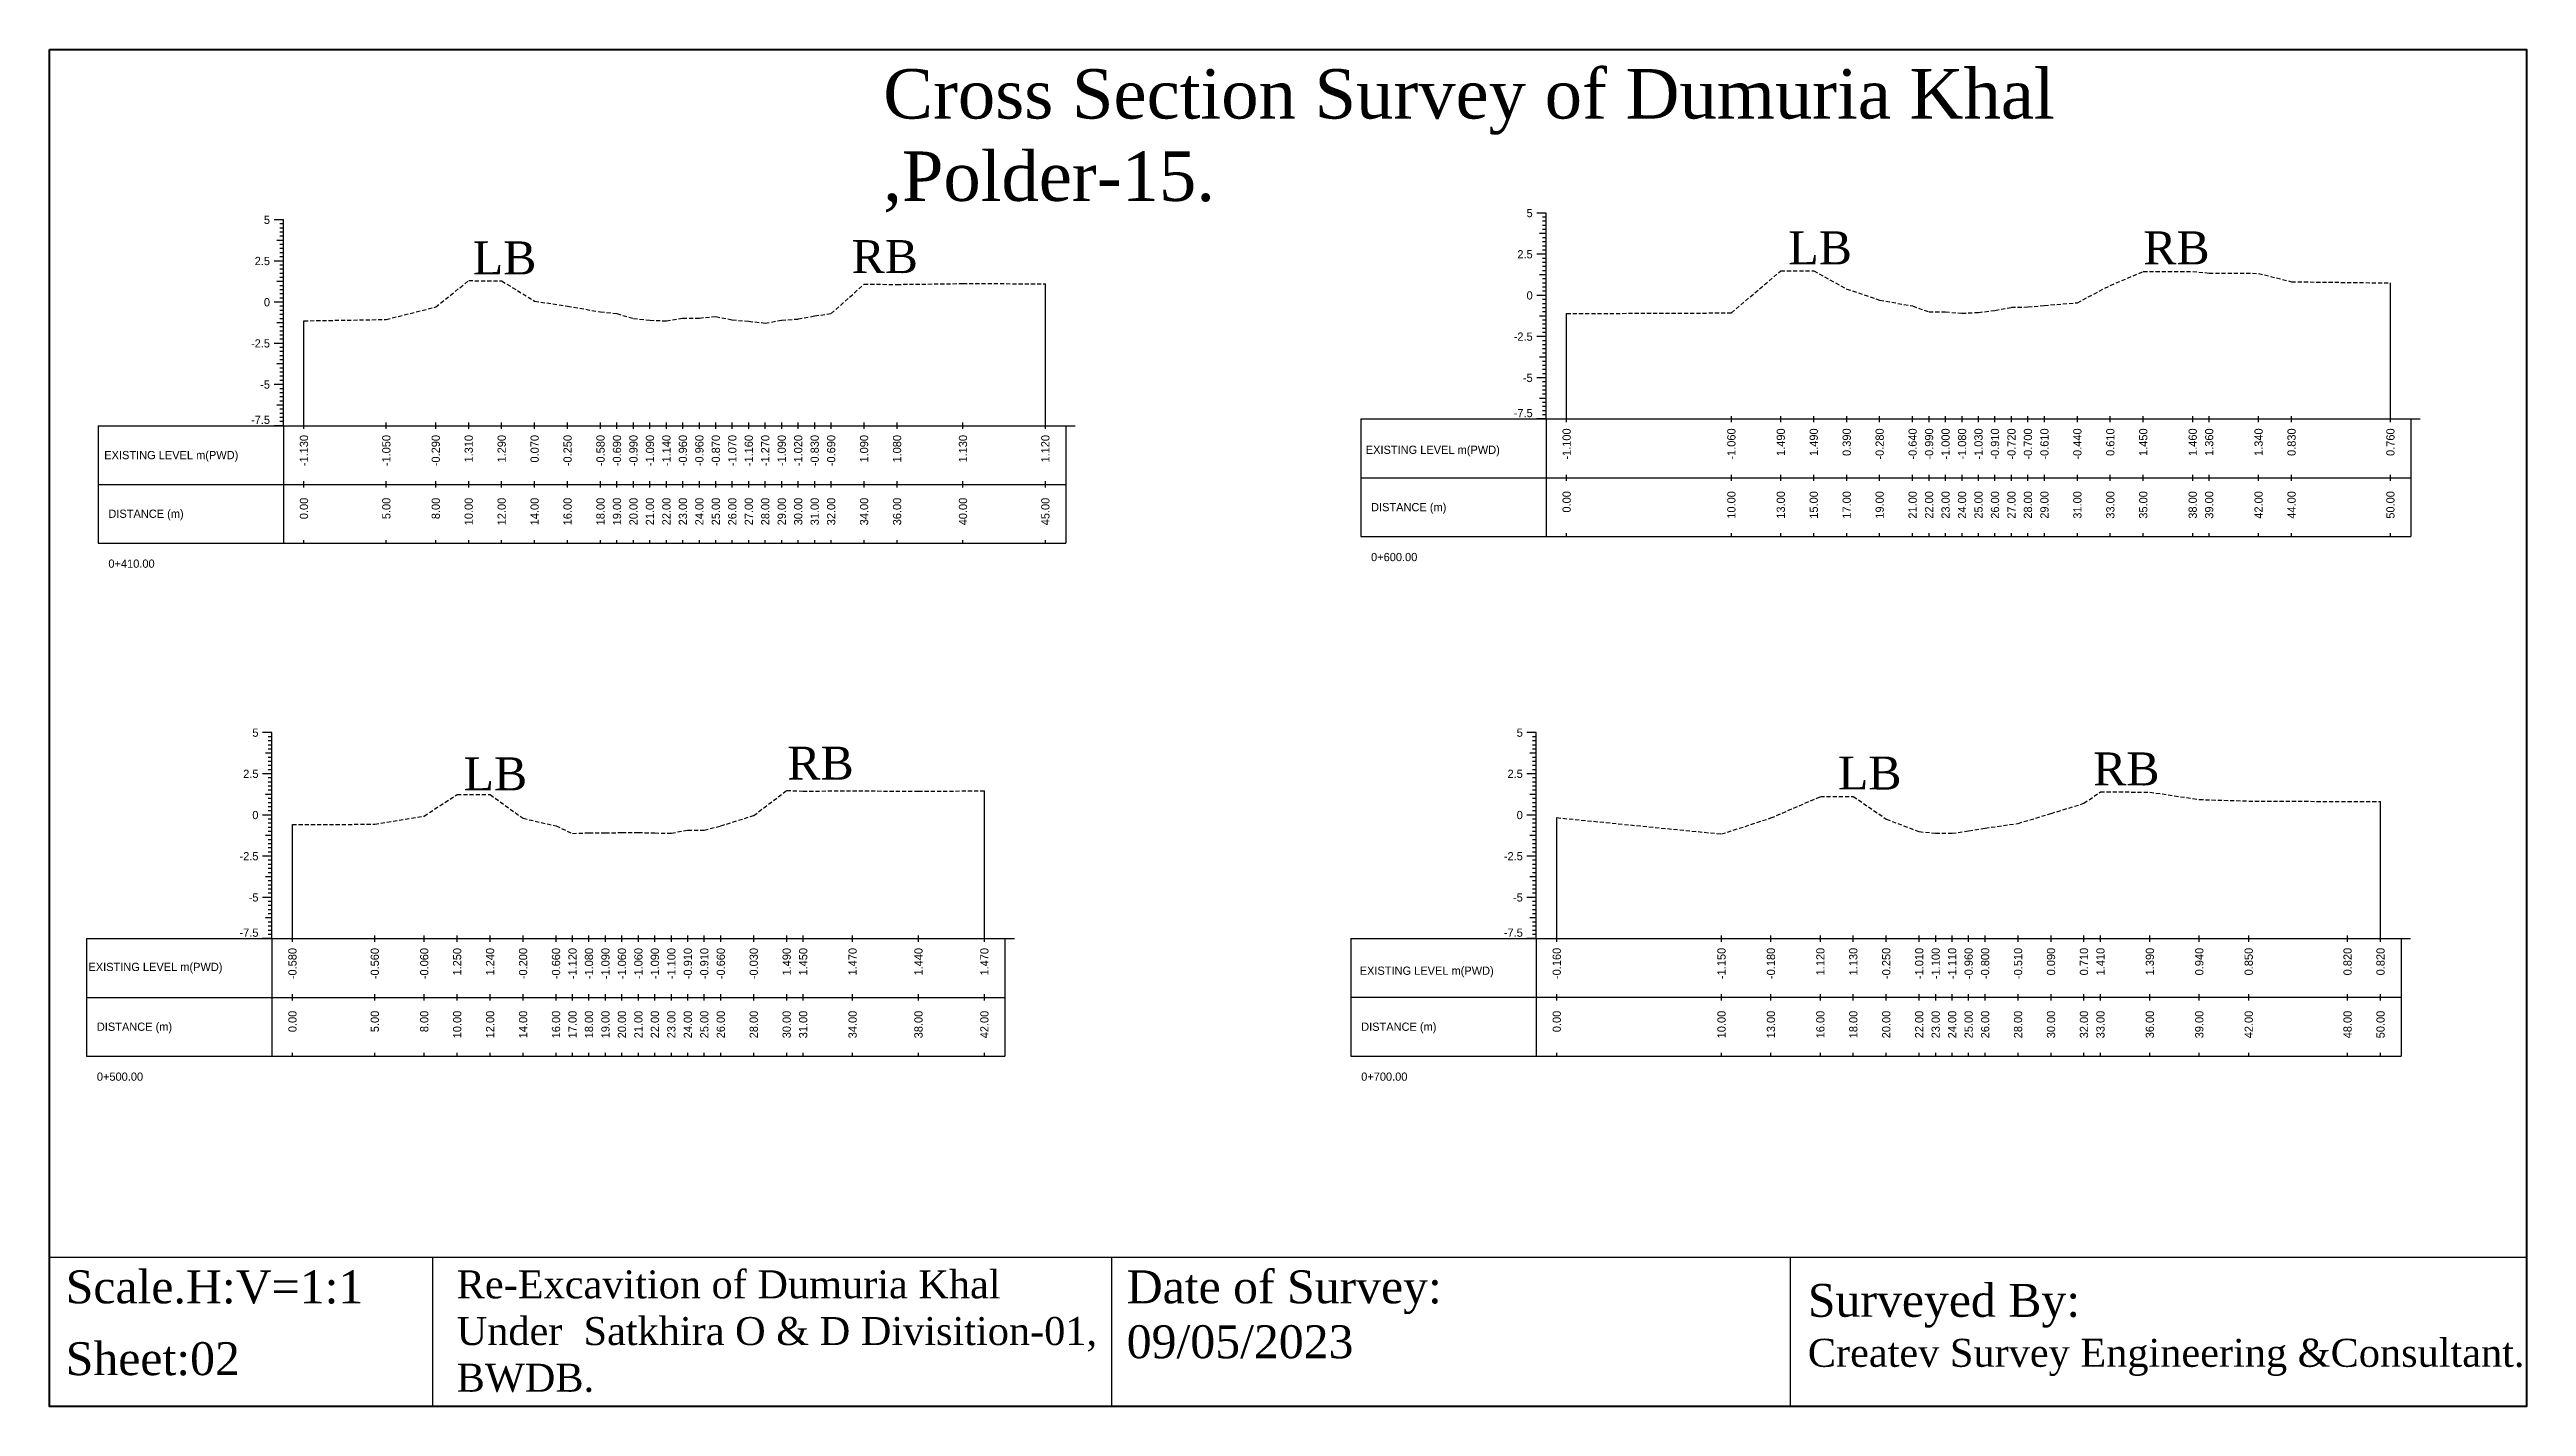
# Model space of a CAD drawing. Header units: inches. Extents: x 2917 to 4535, y -1482 to -1060.
# Drawn here: x 2917.3 to 3067.6, y -1238.4 to -1156.1 of the extents above; entities that cross this region are included whole.
import ezdxf
from ezdxf.enums import TextEntityAlignment as Align

# ---------------------------------------------------------------- set-up
doc = ezdxf.new("R2010")
doc.units = ezdxf.units.IN
doc.header["$MEASUREMENT"] = 0
doc.linetypes.add('HIDDEN', pattern=[0.375, 0.25, -0.125])
doc.layers.add('CS_Drawing', color=7, linetype='Continuous')
doc.layers.add('GL', color=3, linetype='HIDDEN')
doc.styles.add('romans', font='romans.shx')

msp = doc.modelspace()

# ---------------------------------------------------------------- texts
at = {"attachment_point": 1, "style": 'romans'}
for s, insert, char_height, width in [('{\\fTimes New Roman|b0|i0|c0|p18;Cross Section Survey of Dumuria Khal ,Polder-15.}', (2967.88, -1157.25), 3, 72.2837), ('{\\fTimes New Roman|b0|i0|c0|p18;LB}', (2942.97, -1167.71), 2, 27.1477), ('{\\fTimes New Roman|b0|i0|c0|p18;RB}', (2965.96, -1167.63), 2, 27.1477), ('{\\fTimes New Roman|b0|i0|c0|p18;LB}', (3022.82, -1167.1), 2, 27.1477), ('{\\fTimes New Roman|b0|i0|c0|p18;RB}', (3044.36, -1167.1), 2, 27.1477), ('{\\fTimes New Roman|b0|i0|c0|p18;LB}', (2942.41, -1199.03), 2, 27.1477), ('{\\fTimes New Roman|b0|i0|c0|p18;RB}', (2962.06, -1198.38), 2, 27.1477), ('{\\fTimes New Roman|b0|i0|c0|p18;LB}', (3025.83, -1198.98), 2, 27.1477), ('{\\fTimes New Roman|b0|i0|c0|p18;RB}', (3041.32, -1198.73), 2, 27.1477), ('{\\fTimes New Roman|b0|i0|c0|p18;Scale.H:V=1:1}', (2918.26, -1230.17), 2, 22.2708), ('{\\fTimes New Roman|b0|i0|c0|p18;Re-Excavition of Dumuria Khal\\PUnder  Satkhira O & D Divisition-01, BWDB.}', (2941.99, -1230.17), 1.7, 38.8405), ('{\\fTimes New Roman|b0|i0|c0|p18;Date of Survey: 09/05/2023}', (2982.66, -1230.17), 2, 22.2708), ('{\\fTimes New Roman|b0|i0|c0|p18;Surveyed By:                                     \\H0.85x;Createv Survey Engineering &Consultant.}', (3024, -1230.99), 2, 45.2193), ('{\\fTimes New Roman|b0|i0|c0|p18;Sheet:02}', (2918.26, -1234.53), 2, 38.8405)]:
    msp.add_mtext(s, dxfattribs=dict(at, insert=insert, char_height=char_height, width=width))
at = {"layer": 'CS_Drawing'}
for s, p in [('5', (2930.66, -1166.4)), ('5', (3007.3, -1165.99)), ('2.5', (2930.66, -1168.9)), ('2.5', (3007.3, -1168.49)), ('0', (2930.66, -1171.4)), ('0', (3007.3, -1170.99)), ('-2.5', (2930.66, -1173.9)), ('-2.5', (3007.3, -1173.49)), ('-5', (2930.66, -1176.4)), ('-5', (3007.3, -1175.99)), ('5', (2929.96, -1197.53)), ('5', (3006.7, -1197.53)), ('2.5', (2929.96, -1200.03)), ('2.5', (3006.7, -1200.03)), ('0', (2929.96, -1202.53)), ('0', (3006.7, -1202.53)), ('-2.5', (2929.96, -1205.03)), ('-2.5', (3006.7, -1205.03)), ('-5', (2929.96, -1207.53)), ('-5', (3006.7, -1207.53))]:
    msp.add_text(s, height=0.5, dxfattribs=at).set_placement(p, align=Align.MIDDLE_RIGHT)
for p in [(2930.66, -1178.79), (3007.3, -1178.38), (2929.96, -1209.92), (3006.7, -1209.92)]:
    msp.add_text('-7.5', height=0.5, dxfattribs=at).set_placement(p, align=Align.RIGHT)
for s, p in [('-1.130', (2932.72, -1179.46)), ('-1.050', (2937.72, -1179.46)), ('-0.290', (2940.72, -1179.46)), ('1.310', (2942.72, -1179.46)), ('1.290', (2944.72, -1179.46)), ('0.070', (2946.72, -1179.46)), ('-0.250', (2948.72, -1179.46)), ('-0.580', (2950.72, -1179.46)), ('-0.690', (2951.72, -1179.46)), ('-0.990', (2952.72, -1179.46)), ('-1.090', (2953.72, -1179.46)), ('-1.140', (2954.72, -1179.46)), ('-0.960', (2955.72, -1179.46)), ('-0.960', (2956.72, -1179.46)), ('-0.870', (2957.72, -1179.46)), ('-1.070', (2958.72, -1179.46)), ('-1.160', (2959.72, -1179.46)), ('-1.270', (2960.72, -1179.46)), ('-1.090', (2961.72, -1179.46)), ('-1.020', (2962.72, -1179.46)), ('-0.830', (2963.72, -1179.46)), ('-0.690', (2964.72, -1179.46)), ('1.090', (2966.72, -1179.46)), ('1.080', (2968.72, -1179.46)), ('1.130', (2972.72, -1179.46)), ('1.120', (2977.72, -1179.46)), ('-1.100', (3009.36, -1179.06)), ('-1.060', (3019.36, -1179.06)), ('1.490', (3022.36, -1179.06)), ('1.490', (3024.36, -1179.06)), ('0.390', (3026.36, -1179.06)), ('-0.280', (3028.36, -1179.06)), ('-0.640', (3030.36, -1179.06)), ('-0.990', (3031.36, -1179.06)), ('-1.000', (3032.36, -1179.06)), ('-1.080', (3033.36, -1179.06)), ('-1.030', (3034.36, -1179.06)), ('-0.910', (3035.36, -1179.06)), ('-0.720', (3036.36, -1179.06)), ('-0.700', (3037.36, -1179.06)), ('-0.610', (3038.36, -1179.06)), ('-0.440', (3040.36, -1179.06)), ('0.610', (3042.36, -1179.06)), ('1.450', (3044.36, -1179.06)), ('1.460', (3047.36, -1179.06)), ('1.360', (3048.36, -1179.06)), ('1.340', (3051.36, -1179.06)), ('0.830', (3053.36, -1179.06)), ('0.760', (3059.36, -1179.06)), ('0.00', (3009.36, -1182.87)), ('10.00', (3019.36, -1182.87)), ('13.00', (3022.36, -1182.87)), ('15.00', (3024.36, -1182.87)), ('17.00', (3026.36, -1182.87)), ('19.00', (3028.36, -1182.87)), ('21.00', (3030.36, -1182.87)), ('22.00', (3031.36, -1182.87)), ('23.00', (3032.36, -1182.87)), ('24.00', (3033.36, -1182.87)), ('25.00', (3034.36, -1182.87)), ('26.00', (3035.36, -1182.87)), ('27.00', (3036.36, -1182.87)), ('28.00', (3037.36, -1182.87)), ('29.00', (3038.36, -1182.87)), ('31.00', (3040.36, -1182.87)), ('33.00', (3042.36, -1182.87)), ('35.00', (3044.36, -1182.87)), ('38.00', (3047.36, -1182.87)), ('39.00', (3048.36, -1182.87)), ('42.00', (3051.36, -1182.87)), ('44.00', (3053.36, -1182.87)), ('50.00', (3059.36, -1182.87)), ('0.00', (2932.72, -1183.27)), ('5.00', (2937.72, -1183.27)), ('8.00', (2940.72, -1183.27)), ('10.00', (2942.72, -1183.27)), ('12.00', (2944.72, -1183.27)), ('14.00', (2946.72, -1183.27)), ('16.00', (2948.72, -1183.27)), ('18.00', (2950.72, -1183.27)), ('19.00', (2951.72, -1183.27)), ('20.00', (2952.72, -1183.27)), ('21.00', (2953.72, -1183.27)), ('22.00', (2954.72, -1183.27)), ('23.00', (2955.72, -1183.27)), ('24.00', (2956.72, -1183.27)), ('25.00', (2957.72, -1183.27)), ('26.00', (2958.72, -1183.27)), ('27.00', (2959.72, -1183.27)), ('28.00', (2960.72, -1183.27)), ('29.00', (2961.72, -1183.27)), ('30.00', (2962.72, -1183.27)), ('31.00', (2963.72, -1183.27)), ('32.00', (2964.72, -1183.27)), ('34.00', (2966.72, -1183.27)), ('36.00', (2968.72, -1183.27)), ('40.00', (2972.72, -1183.27)), ('45.00', (2977.72, -1183.27)), ('-0.580', (2932.02, -1210.6)), ('-0.560', (2937.02, -1210.6)), ('-0.060', (2940.02, -1210.6)), ('1.250', (2942.02, -1210.6)), ('1.240', (2944.02, -1210.6)), ('-0.200', (2946.02, -1210.6)), ('-0.660', (2948.02, -1210.6)), ('-1.120', (2949.02, -1210.6)), ('-1.080', (2950.02, -1210.6)), ('-1.090', (2951.02, -1210.6)), ('-1.060', (2952.02, -1210.6)), ('-1.060', (2953.02, -1210.6)), ('-1.090', (2954.02, -1210.6)), ('-1.100', (2955.02, -1210.6)), ('-0.910', (2956.02, -1210.6)), ('-0.910', (2957.02, -1210.6)), ('-0.660', (2958.02, -1210.6)), ('-0.030', (2960.02, -1210.6)), ('1.490', (2962.02, -1210.6)), ('1.450', (2963.02, -1210.6)), ('1.470', (2966.02, -1210.6)), ('1.440', (2970.02, -1210.6)), ('1.470', (2974.02, -1210.6)), ('-0.160', (3008.76, -1210.59)), ('-1.150', (3018.76, -1210.59)), ('-0.180', (3021.76, -1210.59)), ('1.120', (3024.76, -1210.59)), ('1.130', (3026.76, -1210.59)), ('-0.250', (3028.76, -1210.59)), ('-1.010', (3030.76, -1210.59)), ('-1.100', (3031.76, -1210.59)), ('-1.110', (3032.76, -1210.59)), ('-0.960', (3033.76, -1210.59)), ('-0.800', (3034.76, -1210.59)), ('-0.510', (3036.76, -1210.59)), ('0.090', (3038.76, -1210.59)), ('0.710', (3040.76, -1210.59)), ('1.410', (3041.76, -1210.59)), ('1.390', (3044.76, -1210.59)), ('0.940', (3047.76, -1210.59)), ('0.850', (3050.76, -1210.59)), ('0.820', (3056.76, -1210.59)), ('0.820', (3058.76, -1210.59)), ('0.00', (2932.02, -1214.41)), ('5.00', (2937.02, -1214.41)), ('8.00', (2940.02, -1214.41)), ('10.00', (2942.02, -1214.41)), ('12.00', (2944.02, -1214.41)), ('14.00', (2946.02, -1214.41)), ('16.00', (2948.02, -1214.41)), ('17.00', (2949.02, -1214.41)), ('18.00', (2950.02, -1214.41)), ('19.00', (2951.02, -1214.41)), ('20.00', (2952.02, -1214.41)), ('21.00', (2953.02, -1214.41)), ('22.00', (2954.02, -1214.41)), ('23.00', (2955.02, -1214.41)), ('24.00', (2956.02, -1214.41)), ('25.00', (2957.02, -1214.41)), ('26.00', (2958.02, -1214.41)), ('28.00', (2960.02, -1214.41)), ('30.00', (2962.02, -1214.41)), ('31.00', (2963.02, -1214.41)), ('34.00', (2966.02, -1214.41)), ('38.00', (2970.02, -1214.41)), ('42.00', (2974.02, -1214.41)), ('0.00', (3008.76, -1214.41)), ('10.00', (3018.76, -1214.41)), ('13.00', (3021.76, -1214.41)), ('16.00', (3024.76, -1214.41)), ('18.00', (3026.76, -1214.41)), ('20.00', (3028.76, -1214.41)), ('22.00', (3030.76, -1214.41)), ('23.00', (3031.76, -1214.41)), ('24.00', (3032.76, -1214.41)), ('25.00', (3033.76, -1214.41)), ('26.00', (3034.76, -1214.41)), ('28.00', (3036.76, -1214.41)), ('30.00', (3038.76, -1214.41)), ('32.00', (3040.76, -1214.41)), ('33.00', (3041.76, -1214.41)), ('36.00', (3044.76, -1214.41)), ('39.00', (3047.76, -1214.41)), ('42.00', (3050.76, -1214.41)), ('48.00', (3056.76, -1214.41)), ('50.00', (3058.76, -1214.41))]:
    msp.add_text(s, height=0.5, rotation=90, dxfattribs=at).set_placement(p, align=Align.MIDDLE_RIGHT)
for s, p in [('EXISTING LEVEL m(PWD)', (2997.17, -1180.36)), ('EXISTING LEVEL m(PWD)', (2920.6, -1180.68)), ('DISTANCE (m)', (2920.85, -1184.24)), ('DISTANCE (m)', (2997.49, -1183.84)), ('0+410.00', (2920.85, -1187.27)), ('0+600.00', (2997.49, -1186.87)), ('EXISTING LEVEL m(PWD)', (2919.64, -1211.75)), ('EXISTING LEVEL m(PWD)', (2996.8, -1211.98)), ('DISTANCE (m)', (2920.15, -1215.38)), ('DISTANCE (m)', (2996.89, -1215.38)), ('0+500.00', (2920.15, -1218.41)), ('0+700.00', (2996.89, -1218.41))]:
    msp.add_text(s, height=0.5, dxfattribs=at).set_placement(p, align=Align.MIDDLE_LEFT)

# ---------------------------------------------------------------- linework, layer by layer
at = {"color": 4, "lineweight": 40}
msp.add_lwpolyline([(2917.28, -1156.06), (3067.62, -1156.06), (3067.62, -1238.43), (2917.28, -1238.43)], close=True, dxfattribs=at)
for points in [[(3067.62, -1156.06), (3067.62, -1238.43)], [(2917.28, -1229.36), (3067.62, -1229.36)], [(2917.28, -1229.36), (2917.28, -1238.43)], [(2940.53, -1229.36), (2940.53, -1238.43)], [(2981.73, -1229.36), (2981.73, -1238.43)], [(3022.93, -1229.36), (3022.93, -1238.43)]]:
    msp.add_lwpolyline(points)
at = {"layer": 'CS_Drawing'}
for p, q in [((2931.47, -1166.4), (2930.91, -1166.4)), ((2931.47, -1166.4), (2931.08, -1166.4)), ((2931.47, -1166.4), (2931.25, -1166.4)), ((2931.47, -1178.9), (2931.47, -1166.4)), ((3008.11, -1165.99), (3007.55, -1165.99)), ((3008.11, -1165.99), (3007.72, -1165.99)), ((3008.11, -1165.99), (3007.89, -1165.99)), ((3008.11, -1166.24), (3007.89, -1166.24)), ((3008.11, -1166.49), (3007.89, -1166.49)), ((3008.11, -1178.49), (3008.11, -1165.99)), ((2931.47, -1167.65), (2931.08, -1167.65)), ((2931.47, -1166.65), (2931.25, -1166.65)), ((2931.47, -1166.9), (2931.25, -1166.9)), ((2931.47, -1167.15), (2931.25, -1167.15)), ((2931.47, -1167.4), (2931.25, -1167.4)), ((2931.47, -1167.65), (2931.25, -1167.65)), ((2931.47, -1167.9), (2931.25, -1167.9)), ((3008.11, -1167.24), (3007.72, -1167.24)), ((3008.11, -1166.74), (3007.89, -1166.74)), ((3008.11, -1166.99), (3007.89, -1166.99)), ((3008.11, -1167.24), (3007.89, -1167.24)), ((3008.11, -1167.49), (3007.89, -1167.49)), ((3008.11, -1167.74), (3007.89, -1167.74)), ((3008.11, -1167.99), (3007.89, -1167.99)), ((2931.47, -1168.9), (2930.91, -1168.9)), ((2931.47, -1168.9), (2931.08, -1168.9)), ((2931.47, -1168.15), (2931.25, -1168.15)), ((2931.47, -1168.4), (2931.25, -1168.4)), ((2931.47, -1168.65), (2931.25, -1168.65)), ((2931.47, -1168.9), (2931.25, -1168.9)), ((2931.47, -1169.15), (2931.25, -1169.15)), ((2931.47, -1169.4), (2931.25, -1169.4)), ((3008.11, -1168.49), (3007.55, -1168.49)), ((3008.11, -1168.49), (3007.72, -1168.49)), ((3008.11, -1168.24), (3007.89, -1168.24)), ((3008.11, -1168.49), (3007.89, -1168.49)), ((3008.11, -1168.74), (3007.89, -1168.74)), ((3008.11, -1168.99), (3007.89, -1168.99)), ((3008.11, -1169.24), (3007.89, -1169.24)), ((3008.11, -1169.49), (3007.89, -1169.49)), ((2931.47, -1170.15), (2931.08, -1170.15)), ((2931.47, -1169.65), (2931.25, -1169.65)), ((2931.47, -1169.9), (2931.25, -1169.9)), ((2931.47, -1170.15), (2931.25, -1170.15)), ((2931.47, -1170.4), (2931.25, -1170.4)), ((2931.47, -1170.65), (2931.25, -1170.65)), ((2931.47, -1170.9), (2931.25, -1170.9)), ((2931.47, -1171.15), (2931.25, -1171.15)), ((2977.72, -1178.9), (2977.72, -1170.28)), ((3008.11, -1170.99), (3007.55, -1170.99)), ((3008.11, -1169.74), (3007.72, -1169.74)), ((3008.11, -1170.99), (3007.72, -1170.99)), ((3008.11, -1169.74), (3007.89, -1169.74)), ((3008.11, -1169.99), (3007.89, -1169.99)), ((3008.11, -1170.24), (3007.89, -1170.24)), ((3008.11, -1170.49), (3007.89, -1170.49)), ((3008.11, -1170.74), (3007.89, -1170.74)), ((3008.11, -1170.99), (3007.89, -1170.99)), ((3059.36, -1178.49), (3059.36, -1170.23)), ((2931.47, -1171.4), (2930.91, -1171.4)), ((2931.47, -1171.4), (2931.08, -1171.4)), ((2931.47, -1172.65), (2931.08, -1172.65)), ((2931.47, -1171.4), (2931.25, -1171.4)), ((2931.47, -1171.65), (2931.25, -1171.65)), ((2931.47, -1171.9), (2931.25, -1171.9)), ((2931.47, -1172.15), (2931.25, -1172.15)), ((2931.47, -1172.4), (2931.25, -1172.4)), ((2931.47, -1172.65), (2931.25, -1172.65)), ((2932.72, -1178.9), (2932.72, -1172.53)), ((3008.11, -1172.24), (3007.72, -1172.24)), ((3008.11, -1171.24), (3007.89, -1171.24)), ((3008.11, -1171.49), (3007.89, -1171.49)), ((3008.11, -1171.74), (3007.89, -1171.74)), ((3008.11, -1171.99), (3007.89, -1171.99)), ((3008.11, -1172.24), (3007.89, -1172.24)), ((3008.11, -1172.49), (3007.89, -1172.49)), ((3009.36, -1178.49), (3009.36, -1172.09)), ((2931.47, -1173.9), (2930.91, -1173.9)), ((2931.47, -1173.9), (2931.08, -1173.9)), ((2931.47, -1172.9), (2931.25, -1172.9)), ((2931.47, -1173.15), (2931.25, -1173.15)), ((2931.47, -1173.4), (2931.25, -1173.4)), ((2931.47, -1173.65), (2931.25, -1173.65)), ((2931.47, -1173.9), (2931.25, -1173.9)), ((2931.47, -1174.15), (2931.25, -1174.15)), ((3008.11, -1173.49), (3007.55, -1173.49)), ((3008.11, -1173.49), (3007.72, -1173.49)), ((3008.11, -1172.74), (3007.89, -1172.74)), ((3008.11, -1172.99), (3007.89, -1172.99)), ((3008.11, -1173.24), (3007.89, -1173.24)), ((3008.11, -1173.49), (3007.89, -1173.49)), ((3008.11, -1173.74), (3007.89, -1173.74)), ((3008.11, -1173.99), (3007.89, -1173.99)), ((2931.47, -1175.15), (2931.08, -1175.15)), ((2931.47, -1174.4), (2931.25, -1174.4)), ((2931.47, -1174.65), (2931.25, -1174.65)), ((2931.47, -1174.9), (2931.25, -1174.9)), ((2931.47, -1175.15), (2931.25, -1175.15)), ((2931.47, -1175.4), (2931.25, -1175.4)), ((2931.47, -1175.65), (2931.25, -1175.65)), ((3008.11, -1174.74), (3007.72, -1174.74)), ((3008.11, -1174.24), (3007.89, -1174.24)), ((3008.11, -1174.49), (3007.89, -1174.49)), ((3008.11, -1174.74), (3007.89, -1174.74)), ((3008.11, -1174.99), (3007.89, -1174.99)), ((3008.11, -1175.24), (3007.89, -1175.24)), ((3008.11, -1175.49), (3007.89, -1175.49)), ((2931.47, -1176.4), (2930.91, -1176.4)), ((2931.47, -1176.4), (2931.08, -1176.4)), ((2931.47, -1175.9), (2931.25, -1175.9)), ((2931.47, -1176.15), (2931.25, -1176.15)), ((2931.47, -1176.4), (2931.25, -1176.4)), ((2931.47, -1176.65), (2931.25, -1176.65)), ((2931.47, -1176.9), (2931.25, -1176.9)), ((2931.47, -1177.15), (2931.25, -1177.15)), ((3008.11, -1175.99), (3007.55, -1175.99)), ((3008.11, -1175.99), (3007.72, -1175.99)), ((3008.11, -1175.74), (3007.89, -1175.74)), ((3008.11, -1175.99), (3007.89, -1175.99)), ((3008.11, -1176.24), (3007.89, -1176.24)), ((3008.11, -1176.49), (3007.89, -1176.49)), ((3008.11, -1176.74), (3007.89, -1176.74)), ((3008.11, -1176.99), (3007.89, -1176.99)), ((2931.47, -1177.65), (2931.08, -1177.65)), ((2931.47, -1177.4), (2931.25, -1177.4)), ((2931.47, -1177.65), (2931.25, -1177.65)), ((2931.47, -1177.9), (2931.25, -1177.9)), ((2931.47, -1178.15), (2931.25, -1178.15)), ((2931.47, -1178.4), (2931.25, -1178.4)), ((2931.47, -1178.65), (2931.25, -1178.65)), ((2996.86, -1178.49), (3008.11, -1178.49)), ((2996.86, -1178.49), (2996.86, -1185.62)), ((3008.11, -1178.49), (3007.55, -1178.49)), ((3008.11, -1177.24), (3007.72, -1177.24)), ((3008.11, -1178.49), (3007.72, -1178.49)), ((3008.11, -1177.24), (3007.89, -1177.24)), ((3008.11, -1177.49), (3007.89, -1177.49)), ((3008.11, -1177.74), (3007.89, -1177.74)), ((3008.11, -1177.99), (3007.89, -1177.99)), ((3008.11, -1178.24), (3007.89, -1178.24)), ((3008.11, -1178.49), (3007.89, -1178.49)), ((3008.11, -1178.49), (3060.61, -1178.49)), ((3008.11, -1178.49), (3008.11, -1185.62)), ((3009.36, -1178.68), (3009.36, -1178.31)), ((3019.36, -1178.68), (3019.36, -1178.31)), ((3022.36, -1178.68), (3022.36, -1178.31)), ((3024.36, -1178.68), (3024.36, -1178.31)), ((3026.36, -1178.68), (3026.36, -1178.31)), ((3028.36, -1178.68), (3028.36, -1178.31)), ((3030.36, -1178.68), (3030.36, -1178.31)), ((3031.36, -1178.68), (3031.36, -1178.31)), ((3032.36, -1178.68), (3032.36, -1178.31)), ((3033.36, -1178.68), (3033.36, -1178.31)), ((3034.36, -1178.68), (3034.36, -1178.31)), ((3035.36, -1178.68), (3035.36, -1178.31)), ((3036.36, -1178.68), (3036.36, -1178.31)), ((3037.36, -1178.68), (3037.36, -1178.31)), ((3038.36, -1178.68), (3038.36, -1178.31)), ((3040.36, -1178.68), (3040.36, -1178.31)), ((3042.36, -1178.68), (3042.36, -1178.31)), ((3044.36, -1178.68), (3044.36, -1178.31)), ((3047.36, -1178.68), (3047.36, -1178.31)), ((3048.36, -1178.68), (3048.36, -1178.31)), ((3051.36, -1178.68), (3051.36, -1178.31)), ((3053.36, -1178.68), (3053.36, -1178.31)), ((3059.36, -1178.68), (3059.36, -1178.31)), ((3060.61, -1178.49), (3061.17, -1178.49)), ((3060.61, -1178.49), (3061, -1178.49)), ((3060.61, -1178.49), (3060.84, -1178.49)), ((3060.61, -1178.49), (3060.61, -1185.62)), ((2920.22, -1178.9), (2931.47, -1178.9)), ((2920.22, -1178.9), (2920.22, -1186.02)), ((2931.47, -1178.9), (2930.91, -1178.9)), ((2931.47, -1178.9), (2931.08, -1178.9)), ((2931.47, -1178.9), (2931.25, -1178.9)), ((2931.47, -1178.9), (2978.97, -1178.9)), ((2931.47, -1178.9), (2931.47, -1186.02)), ((2932.72, -1179.09), (2932.72, -1178.71)), ((2937.72, -1179.09), (2937.72, -1178.71)), ((2940.72, -1179.09), (2940.72, -1178.71)), ((2942.72, -1179.09), (2942.72, -1178.71)), ((2944.72, -1179.09), (2944.72, -1178.71)), ((2946.72, -1179.09), (2946.72, -1178.71)), ((2948.72, -1179.09), (2948.72, -1178.71)), ((2950.72, -1179.09), (2950.72, -1178.71)), ((2951.72, -1179.09), (2951.72, -1178.71)), ((2952.72, -1179.09), (2952.72, -1178.71)), ((2953.72, -1179.09), (2953.72, -1178.71)), ((2954.72, -1179.09), (2954.72, -1178.71)), ((2955.72, -1179.09), (2955.72, -1178.71)), ((2956.72, -1179.09), (2956.72, -1178.71)), ((2957.72, -1179.09), (2957.72, -1178.71)), ((2958.72, -1179.09), (2958.72, -1178.71)), ((2959.72, -1179.09), (2959.72, -1178.71)), ((2960.72, -1179.09), (2960.72, -1178.71)), ((2961.72, -1179.09), (2961.72, -1178.71)), ((2962.72, -1179.09), (2962.72, -1178.71)), ((2963.72, -1179.09), (2963.72, -1178.71)), ((2964.72, -1179.09), (2964.72, -1178.71)), ((2966.72, -1179.09), (2966.72, -1178.71)), ((2968.72, -1179.09), (2968.72, -1178.71)), ((2972.72, -1179.09), (2972.72, -1178.71)), ((2977.72, -1179.09), (2977.72, -1178.71)), ((2978.97, -1178.9), (2979.53, -1178.9)), ((2978.97, -1178.9), (2979.37, -1178.9)), ((2978.97, -1178.9), (2979.2, -1178.9)), ((2978.97, -1178.9), (2978.97, -1186.02)), ((2920.22, -1182.46), (2931.47, -1182.46)), ((2931.47, -1182.46), (2978.97, -1182.46)), ((2931.47, -1182.46), (2978.97, -1182.46)), ((2932.72, -1182.65), (2932.72, -1182.27)), ((2937.72, -1182.65), (2937.72, -1182.27)), ((2940.72, -1182.65), (2940.72, -1182.27)), ((2942.72, -1182.65), (2942.72, -1182.27)), ((2944.72, -1182.65), (2944.72, -1182.27)), ((2946.72, -1182.65), (2946.72, -1182.27)), ((2948.72, -1182.65), (2948.72, -1182.27)), ((2950.72, -1182.65), (2950.72, -1182.27)), ((2951.72, -1182.65), (2951.72, -1182.27)), ((2952.72, -1182.65), (2952.72, -1182.27)), ((2953.72, -1182.65), (2953.72, -1182.27)), ((2954.72, -1182.65), (2954.72, -1182.27)), ((2955.72, -1182.65), (2955.72, -1182.27)), ((2956.72, -1182.65), (2956.72, -1182.27)), ((2957.72, -1182.65), (2957.72, -1182.27)), ((2958.72, -1182.65), (2958.72, -1182.27)), ((2959.72, -1182.65), (2959.72, -1182.27)), ((2960.72, -1182.65), (2960.72, -1182.27)), ((2961.72, -1182.65), (2961.72, -1182.27)), ((2962.72, -1182.65), (2962.72, -1182.27)), ((2963.72, -1182.65), (2963.72, -1182.27)), ((2964.72, -1182.65), (2964.72, -1182.27)), ((2966.72, -1182.65), (2966.72, -1182.27)), ((2968.72, -1182.65), (2968.72, -1182.27)), ((2972.72, -1182.65), (2972.72, -1182.27)), ((2977.72, -1182.65), (2977.72, -1182.27)), ((2996.86, -1182.06), (3008.11, -1182.06)), ((3008.11, -1182.06), (3060.61, -1182.06)), ((3008.11, -1182.06), (3060.61, -1182.06)), ((3009.36, -1182.24), (3009.36, -1181.87)), ((3019.36, -1182.24), (3019.36, -1181.87)), ((3022.36, -1182.24), (3022.36, -1181.87)), ((3024.36, -1182.24), (3024.36, -1181.87)), ((3026.36, -1182.24), (3026.36, -1181.87)), ((3028.36, -1182.24), (3028.36, -1181.87)), ((3030.36, -1182.24), (3030.36, -1181.87)), ((3031.36, -1182.24), (3031.36, -1181.87)), ((3032.36, -1182.24), (3032.36, -1181.87)), ((3033.36, -1182.24), (3033.36, -1181.87)), ((3034.36, -1182.24), (3034.36, -1181.87)), ((3035.36, -1182.24), (3035.36, -1181.87)), ((3036.36, -1182.24), (3036.36, -1181.87)), ((3037.36, -1182.24), (3037.36, -1181.87)), ((3038.36, -1182.24), (3038.36, -1181.87)), ((3040.36, -1182.24), (3040.36, -1181.87)), ((3042.36, -1182.24), (3042.36, -1181.87)), ((3044.36, -1182.24), (3044.36, -1181.87)), ((3047.36, -1182.24), (3047.36, -1181.87)), ((3048.36, -1182.24), (3048.36, -1181.87)), ((3051.36, -1182.24), (3051.36, -1181.87)), ((3053.36, -1182.24), (3053.36, -1181.87)), ((3059.36, -1182.24), (3059.36, -1181.87)), ((2920.22, -1186.02), (2931.47, -1186.02)), ((2931.47, -1186.02), (2978.97, -1186.02)), ((2932.72, -1186.02), (2932.72, -1185.84)), ((2937.72, -1186.02), (2937.72, -1185.84)), ((2940.72, -1186.02), (2940.72, -1185.84)), ((2942.72, -1186.02), (2942.72, -1185.84)), ((2944.72, -1186.02), (2944.72, -1185.84)), ((2946.72, -1186.02), (2946.72, -1185.84)), ((2948.72, -1186.02), (2948.72, -1185.84)), ((2950.72, -1186.02), (2950.72, -1185.84)), ((2951.72, -1186.02), (2951.72, -1185.84)), ((2952.72, -1186.02), (2952.72, -1185.84)), ((2953.72, -1186.02), (2953.72, -1185.84)), ((2954.72, -1186.02), (2954.72, -1185.84)), ((2955.72, -1186.02), (2955.72, -1185.84)), ((2956.72, -1186.02), (2956.72, -1185.84)), ((2957.72, -1186.02), (2957.72, -1185.84)), ((2958.72, -1186.02), (2958.72, -1185.84)), ((2959.72, -1186.02), (2959.72, -1185.84)), ((2960.72, -1186.02), (2960.72, -1185.84)), ((2961.72, -1186.02), (2961.72, -1185.84)), ((2962.72, -1186.02), (2962.72, -1185.84)), ((2963.72, -1186.02), (2963.72, -1185.84)), ((2964.72, -1186.02), (2964.72, -1185.84)), ((2966.72, -1186.02), (2966.72, -1185.84)), ((2968.72, -1186.02), (2968.72, -1185.84)), ((2972.72, -1186.02), (2972.72, -1185.84)), ((2977.72, -1186.02), (2977.72, -1185.84)), ((2996.86, -1185.62), (3008.11, -1185.62)), ((3008.11, -1185.62), (3060.61, -1185.62)), ((3009.36, -1185.62), (3009.36, -1185.43)), ((3019.36, -1185.62), (3019.36, -1185.43)), ((3022.36, -1185.62), (3022.36, -1185.43)), ((3024.36, -1185.62), (3024.36, -1185.43)), ((3026.36, -1185.62), (3026.36, -1185.43)), ((3028.36, -1185.62), (3028.36, -1185.43)), ((3030.36, -1185.62), (3030.36, -1185.43)), ((3031.36, -1185.62), (3031.36, -1185.43)), ((3032.36, -1185.62), (3032.36, -1185.43)), ((3033.36, -1185.62), (3033.36, -1185.43)), ((3034.36, -1185.62), (3034.36, -1185.43)), ((3035.36, -1185.62), (3035.36, -1185.43)), ((3036.36, -1185.62), (3036.36, -1185.43)), ((3037.36, -1185.62), (3037.36, -1185.43)), ((3038.36, -1185.62), (3038.36, -1185.43)), ((3040.36, -1185.62), (3040.36, -1185.43)), ((3042.36, -1185.62), (3042.36, -1185.43)), ((3044.36, -1185.62), (3044.36, -1185.43)), ((3047.36, -1185.62), (3047.36, -1185.43)), ((3048.36, -1185.62), (3048.36, -1185.43)), ((3051.36, -1185.62), (3051.36, -1185.43)), ((3053.36, -1185.62), (3053.36, -1185.43)), ((3059.36, -1185.62), (3059.36, -1185.43)), ((2930.77, -1197.53), (2930.21, -1197.53)), ((2930.77, -1197.53), (2930.38, -1197.53)), ((2930.77, -1197.53), (2930.55, -1197.53)), ((2930.77, -1197.78), (2930.55, -1197.78)), ((2930.77, -1198.03), (2930.55, -1198.03)), ((2930.77, -1210.03), (2930.77, -1197.53)), ((3007.51, -1197.53), (3006.95, -1197.53)), ((3007.51, -1197.53), (3007.12, -1197.53)), ((3007.51, -1197.53), (3007.29, -1197.53)), ((3007.51, -1197.78), (3007.29, -1197.78)), ((3007.51, -1198.03), (3007.29, -1198.03)), ((3007.51, -1210.03), (3007.51, -1197.53)), ((2930.77, -1198.78), (2930.38, -1198.78)), ((2930.77, -1198.28), (2930.55, -1198.28)), ((2930.77, -1198.53), (2930.55, -1198.53)), ((2930.77, -1198.78), (2930.55, -1198.78)), ((2930.77, -1199.03), (2930.55, -1199.03)), ((2930.77, -1199.28), (2930.55, -1199.28)), ((2930.77, -1199.53), (2930.55, -1199.53)), ((3007.51, -1198.78), (3007.12, -1198.78)), ((3007.51, -1198.28), (3007.29, -1198.28)), ((3007.51, -1198.53), (3007.29, -1198.53)), ((3007.51, -1198.78), (3007.29, -1198.78)), ((3007.51, -1199.03), (3007.29, -1199.03)), ((3007.51, -1199.28), (3007.29, -1199.28)), ((3007.51, -1199.53), (3007.29, -1199.53)), ((2930.77, -1200.03), (2930.21, -1200.03)), ((2930.77, -1200.03), (2930.38, -1200.03)), ((2930.77, -1199.78), (2930.55, -1199.78)), ((2930.77, -1200.03), (2930.55, -1200.03)), ((2930.77, -1200.28), (2930.55, -1200.28)), ((2930.77, -1200.53), (2930.55, -1200.53)), ((2930.77, -1200.78), (2930.55, -1200.78)), ((2930.77, -1201.03), (2930.55, -1201.03)), ((2974.02, -1210.03), (2974.02, -1201.06)), ((3007.51, -1200.03), (3006.95, -1200.03)), ((3007.51, -1200.03), (3007.12, -1200.03)), ((3007.51, -1199.78), (3007.29, -1199.78)), ((3007.51, -1200.03), (3007.29, -1200.03)), ((3007.51, -1200.28), (3007.29, -1200.28)), ((3007.51, -1200.53), (3007.29, -1200.53)), ((3007.51, -1200.78), (3007.29, -1200.78)), ((3007.51, -1201.03), (3007.29, -1201.03)), ((2930.77, -1202.53), (2930.21, -1202.53)), ((2930.77, -1201.28), (2930.38, -1201.28)), ((2930.77, -1202.53), (2930.38, -1202.53)), ((2930.77, -1201.28), (2930.55, -1201.28)), ((2930.77, -1201.53), (2930.55, -1201.53)), ((2930.77, -1201.78), (2930.55, -1201.78)), ((2930.77, -1202.03), (2930.55, -1202.03)), ((2930.77, -1202.28), (2930.55, -1202.28)), ((2930.77, -1202.53), (2930.55, -1202.53)), ((3007.51, -1202.53), (3006.95, -1202.53)), ((3007.51, -1201.28), (3007.12, -1201.28)), ((3007.51, -1202.53), (3007.12, -1202.53)), ((3007.51, -1201.28), (3007.29, -1201.28)), ((3007.51, -1201.53), (3007.29, -1201.53)), ((3007.51, -1201.78), (3007.29, -1201.78)), ((3007.51, -1202.03), (3007.29, -1202.03)), ((3007.51, -1202.28), (3007.29, -1202.28)), ((3007.51, -1202.53), (3007.29, -1202.53)), ((3008.76, -1210.03), (3008.76, -1202.69)), ((3058.76, -1210.03), (3058.76, -1201.71)), ((2930.77, -1203.78), (2930.38, -1203.78)), ((2930.77, -1202.78), (2930.55, -1202.78)), ((2930.77, -1203.03), (2930.55, -1203.03)), ((2930.77, -1203.28), (2930.55, -1203.28)), ((2930.77, -1203.53), (2930.55, -1203.53)), ((2930.77, -1203.78), (2930.55, -1203.78)), ((2930.77, -1204.03), (2930.55, -1204.03)), ((2932.02, -1210.03), (2932.02, -1203.11)), ((3007.51, -1203.78), (3007.12, -1203.78)), ((3007.51, -1202.78), (3007.29, -1202.78)), ((3007.51, -1203.03), (3007.29, -1203.03)), ((3007.51, -1203.28), (3007.29, -1203.28)), ((3007.51, -1203.53), (3007.29, -1203.53)), ((3007.51, -1203.78), (3007.29, -1203.78)), ((3007.51, -1204.03), (3007.29, -1204.03)), ((2930.77, -1205.03), (2930.21, -1205.03)), ((2930.77, -1205.03), (2930.38, -1205.03)), ((2930.77, -1204.28), (2930.55, -1204.28)), ((2930.77, -1204.53), (2930.55, -1204.53)), ((2930.77, -1204.78), (2930.55, -1204.78)), ((2930.77, -1205.03), (2930.55, -1205.03)), ((2930.77, -1205.28), (2930.55, -1205.28)), ((2930.77, -1205.53), (2930.55, -1205.53)), ((3007.51, -1205.03), (3006.95, -1205.03)), ((3007.51, -1205.03), (3007.12, -1205.03)), ((3007.51, -1204.28), (3007.29, -1204.28)), ((3007.51, -1204.53), (3007.29, -1204.53)), ((3007.51, -1204.78), (3007.29, -1204.78)), ((3007.51, -1205.03), (3007.29, -1205.03)), ((3007.51, -1205.28), (3007.29, -1205.28)), ((3007.51, -1205.53), (3007.29, -1205.53)), ((2930.77, -1206.28), (2930.38, -1206.28)), ((2930.77, -1205.78), (2930.55, -1205.78)), ((2930.77, -1206.03), (2930.55, -1206.03)), ((2930.77, -1206.28), (2930.55, -1206.28)), ((2930.77, -1206.53), (2930.55, -1206.53)), ((2930.77, -1206.78), (2930.55, -1206.78)), ((2930.77, -1207.03), (2930.55, -1207.03)), ((3007.51, -1206.28), (3007.12, -1206.28)), ((3007.51, -1205.78), (3007.29, -1205.78)), ((3007.51, -1206.03), (3007.29, -1206.03)), ((3007.51, -1206.28), (3007.29, -1206.28)), ((3007.51, -1206.53), (3007.29, -1206.53)), ((3007.51, -1206.78), (3007.29, -1206.78)), ((3007.51, -1207.03), (3007.29, -1207.03)), ((2930.77, -1207.53), (2930.21, -1207.53)), ((2930.77, -1207.53), (2930.38, -1207.53)), ((2930.77, -1207.28), (2930.55, -1207.28)), ((2930.77, -1207.53), (2930.55, -1207.53)), ((2930.77, -1207.78), (2930.55, -1207.78)), ((2930.77, -1208.03), (2930.55, -1208.03)), ((2930.77, -1208.28), (2930.55, -1208.28)), ((2930.77, -1208.53), (2930.55, -1208.53)), ((3007.51, -1207.53), (3006.95, -1207.53)), ((3007.51, -1207.53), (3007.12, -1207.53)), ((3007.51, -1207.28), (3007.29, -1207.28)), ((3007.51, -1207.53), (3007.29, -1207.53)), ((3007.51, -1207.78), (3007.29, -1207.78)), ((3007.51, -1208.03), (3007.29, -1208.03)), ((3007.51, -1208.28), (3007.29, -1208.28)), ((3007.51, -1208.53), (3007.29, -1208.53)), ((2919.52, -1210.03), (2930.77, -1210.03)), ((2919.52, -1210.03), (2919.52, -1217.16)), ((2930.77, -1210.03), (2930.21, -1210.03)), ((2930.77, -1208.78), (2930.38, -1208.78)), ((2930.77, -1210.03), (2930.38, -1210.03)), ((2930.77, -1208.78), (2930.55, -1208.78)), ((2930.77, -1209.03), (2930.55, -1209.03)), ((2930.77, -1209.28), (2930.55, -1209.28)), ((2930.77, -1209.53), (2930.55, -1209.53)), ((2930.77, -1209.78), (2930.55, -1209.78)), ((2930.77, -1210.03), (2930.55, -1210.03)), ((2930.77, -1210.03), (2975.27, -1210.03)), ((2930.77, -1210.03), (2930.77, -1217.16)), ((2932.02, -1210.22), (2932.02, -1209.85)), ((2937.02, -1210.22), (2937.02, -1209.85)), ((2940.02, -1210.22), (2940.02, -1209.85)), ((2942.02, -1210.22), (2942.02, -1209.85)), ((2944.02, -1210.22), (2944.02, -1209.85)), ((2946.02, -1210.22), (2946.02, -1209.85)), ((2948.02, -1210.22), (2948.02, -1209.85)), ((2949.02, -1210.22), (2949.02, -1209.85)), ((2950.02, -1210.22), (2950.02, -1209.85)), ((2951.02, -1210.22), (2951.02, -1209.85)), ((2952.02, -1210.22), (2952.02, -1209.85)), ((2953.02, -1210.22), (2953.02, -1209.85)), ((2954.02, -1210.22), (2954.02, -1209.85)), ((2955.02, -1210.22), (2955.02, -1209.85)), ((2956.02, -1210.22), (2956.02, -1209.85)), ((2957.02, -1210.22), (2957.02, -1209.85)), ((2958.02, -1210.22), (2958.02, -1209.85)), ((2960.02, -1210.22), (2960.02, -1209.85)), ((2962.02, -1210.22), (2962.02, -1209.85)), ((2963.02, -1210.22), (2963.02, -1209.85)), ((2966.02, -1210.22), (2966.02, -1209.85)), ((2970.02, -1210.22), (2970.02, -1209.85)), ((2974.02, -1210.22), (2974.02, -1209.85)), ((2975.27, -1210.03), (2975.84, -1210.03)), ((2975.27, -1210.03), (2975.67, -1210.03)), ((2975.27, -1210.03), (2975.5, -1210.03)), ((2975.27, -1210.03), (2975.27, -1217.16)), ((2996.26, -1210.03), (3007.51, -1210.03)), ((2996.26, -1210.03), (2996.26, -1217.16)), ((3007.51, -1210.03), (3006.95, -1210.03)), ((3007.51, -1208.78), (3007.12, -1208.78)), ((3007.51, -1210.03), (3007.12, -1210.03)), ((3007.51, -1208.78), (3007.29, -1208.78)), ((3007.51, -1209.03), (3007.29, -1209.03)), ((3007.51, -1209.28), (3007.29, -1209.28)), ((3007.51, -1209.53), (3007.29, -1209.53)), ((3007.51, -1209.78), (3007.29, -1209.78)), ((3007.51, -1210.03), (3007.29, -1210.03)), ((3007.51, -1210.03), (3060.01, -1210.03)), ((3007.51, -1210.03), (3007.51, -1217.16)), ((3008.76, -1210.22), (3008.76, -1209.84)), ((3018.76, -1210.22), (3018.76, -1209.84)), ((3021.76, -1210.22), (3021.76, -1209.84)), ((3024.76, -1210.22), (3024.76, -1209.84)), ((3026.76, -1210.22), (3026.76, -1209.84)), ((3028.76, -1210.22), (3028.76, -1209.84)), ((3030.76, -1210.22), (3030.76, -1209.84)), ((3031.76, -1210.22), (3031.76, -1209.84)), ((3032.76, -1210.22), (3032.76, -1209.84)), ((3033.76, -1210.22), (3033.76, -1209.84)), ((3034.76, -1210.22), (3034.76, -1209.84)), ((3036.76, -1210.22), (3036.76, -1209.84)), ((3038.76, -1210.22), (3038.76, -1209.84)), ((3040.76, -1210.22), (3040.76, -1209.84)), ((3041.76, -1210.22), (3041.76, -1209.84)), ((3044.76, -1210.22), (3044.76, -1209.84)), ((3047.76, -1210.22), (3047.76, -1209.84)), ((3050.76, -1210.22), (3050.76, -1209.84)), ((3056.76, -1210.22), (3056.76, -1209.84)), ((3058.76, -1210.22), (3058.76, -1209.84)), ((3060.01, -1210.03), (3060.58, -1210.03)), ((3060.01, -1210.03), (3060.41, -1210.03)), ((3060.01, -1210.03), (3060.24, -1210.03)), ((3060.01, -1210.03), (3060.01, -1217.16)), ((2919.52, -1213.6), (2930.77, -1213.6)), ((2930.77, -1213.6), (2975.27, -1213.6)), ((2930.77, -1213.6), (2975.27, -1213.6)), ((2932.02, -1213.78), (2932.02, -1213.41)), ((2937.02, -1213.78), (2937.02, -1213.41)), ((2940.02, -1213.78), (2940.02, -1213.41)), ((2942.02, -1213.78), (2942.02, -1213.41)), ((2944.02, -1213.78), (2944.02, -1213.41)), ((2946.02, -1213.78), (2946.02, -1213.41)), ((2948.02, -1213.78), (2948.02, -1213.41)), ((2949.02, -1213.78), (2949.02, -1213.41)), ((2950.02, -1213.78), (2950.02, -1213.41)), ((2951.02, -1213.78), (2951.02, -1213.41)), ((2952.02, -1213.78), (2952.02, -1213.41)), ((2953.02, -1213.78), (2953.02, -1213.41)), ((2954.02, -1213.78), (2954.02, -1213.41)), ((2955.02, -1213.78), (2955.02, -1213.41)), ((2956.02, -1213.78), (2956.02, -1213.41)), ((2957.02, -1213.78), (2957.02, -1213.41)), ((2958.02, -1213.78), (2958.02, -1213.41)), ((2960.02, -1213.78), (2960.02, -1213.41)), ((2962.02, -1213.78), (2962.02, -1213.41)), ((2963.02, -1213.78), (2963.02, -1213.41)), ((2966.02, -1213.78), (2966.02, -1213.41)), ((2970.02, -1213.78), (2970.02, -1213.41)), ((2974.02, -1213.78), (2974.02, -1213.41)), ((2996.26, -1213.59), (3007.51, -1213.59)), ((3007.51, -1213.59), (3060.01, -1213.59)), ((3007.51, -1213.59), (3060.01, -1213.59)), ((3008.76, -1213.78), (3008.76, -1213.41)), ((3018.76, -1213.78), (3018.76, -1213.41)), ((3021.76, -1213.78), (3021.76, -1213.41)), ((3024.76, -1213.78), (3024.76, -1213.41)), ((3026.76, -1213.78), (3026.76, -1213.41)), ((3028.76, -1213.78), (3028.76, -1213.41)), ((3030.76, -1213.78), (3030.76, -1213.41)), ((3031.76, -1213.78), (3031.76, -1213.41)), ((3032.76, -1213.78), (3032.76, -1213.41)), ((3033.76, -1213.78), (3033.76, -1213.41)), ((3034.76, -1213.78), (3034.76, -1213.41)), ((3036.76, -1213.78), (3036.76, -1213.41)), ((3038.76, -1213.78), (3038.76, -1213.41)), ((3040.76, -1213.78), (3040.76, -1213.41)), ((3041.76, -1213.78), (3041.76, -1213.41)), ((3044.76, -1213.78), (3044.76, -1213.41)), ((3047.76, -1213.78), (3047.76, -1213.41)), ((3050.76, -1213.78), (3050.76, -1213.41)), ((3056.76, -1213.78), (3056.76, -1213.41)), ((3058.76, -1213.78), (3058.76, -1213.41)), ((2919.52, -1217.16), (2930.77, -1217.16)), ((2930.77, -1217.16), (2975.27, -1217.16)), ((2932.02, -1217.16), (2932.02, -1216.97)), ((2937.02, -1217.16), (2937.02, -1216.97)), ((2940.02, -1217.16), (2940.02, -1216.97)), ((2942.02, -1217.16), (2942.02, -1216.97)), ((2944.02, -1217.16), (2944.02, -1216.97)), ((2946.02, -1217.16), (2946.02, -1216.97)), ((2948.02, -1217.16), (2948.02, -1216.97)), ((2949.02, -1217.16), (2949.02, -1216.97)), ((2950.02, -1217.16), (2950.02, -1216.97)), ((2951.02, -1217.16), (2951.02, -1216.97)), ((2952.02, -1217.16), (2952.02, -1216.97)), ((2953.02, -1217.16), (2953.02, -1216.97)), ((2954.02, -1217.16), (2954.02, -1216.97)), ((2955.02, -1217.16), (2955.02, -1216.97)), ((2956.02, -1217.16), (2956.02, -1216.97)), ((2957.02, -1217.16), (2957.02, -1216.97)), ((2958.02, -1217.16), (2958.02, -1216.97)), ((2960.02, -1217.16), (2960.02, -1216.97)), ((2962.02, -1217.16), (2962.02, -1216.97)), ((2963.02, -1217.16), (2963.02, -1216.97)), ((2966.02, -1217.16), (2966.02, -1216.97)), ((2970.02, -1217.16), (2970.02, -1216.97)), ((2974.02, -1217.16), (2974.02, -1216.97)), ((2996.26, -1217.16), (3007.51, -1217.16)), ((3007.51, -1217.16), (3060.01, -1217.16)), ((3008.76, -1217.16), (3008.76, -1216.97)), ((3018.76, -1217.16), (3018.76, -1216.97)), ((3021.76, -1217.16), (3021.76, -1216.97)), ((3024.76, -1217.16), (3024.76, -1216.97)), ((3026.76, -1217.16), (3026.76, -1216.97)), ((3028.76, -1217.16), (3028.76, -1216.97)), ((3030.76, -1217.16), (3030.76, -1216.97)), ((3031.76, -1217.16), (3031.76, -1216.97)), ((3032.76, -1217.16), (3032.76, -1216.97)), ((3033.76, -1217.16), (3033.76, -1216.97)), ((3034.76, -1217.16), (3034.76, -1216.97)), ((3036.76, -1217.16), (3036.76, -1216.97)), ((3038.76, -1217.16), (3038.76, -1216.97)), ((3040.76, -1217.16), (3040.76, -1216.97)), ((3041.76, -1217.16), (3041.76, -1216.97)), ((3044.76, -1217.16), (3044.76, -1216.97)), ((3047.76, -1217.16), (3047.76, -1216.97)), ((3050.76, -1217.16), (3050.76, -1216.97)), ((3056.76, -1217.16), (3056.76, -1216.97)), ((3058.76, -1217.16), (3058.76, -1216.97))]:
    msp.add_line(p, q, dxfattribs=at)
at = {"layer": 'GL'}
for points in [[(3009.36, -1172.09), (3019.36, -1172.05), (3022.36, -1169.5), (3024.36, -1169.5), (3026.36, -1170.6), (3028.36, -1171.27), (3030.36, -1171.63), (3031.36, -1171.98), (3032.36, -1171.99), (3033.36, -1172.07), (3034.36, -1172.02), (3035.36, -1171.9), (3036.36, -1171.71), (3037.36, -1171.69), (3038.36, -1171.6), (3040.36, -1171.43), (3042.36, -1170.38), (3044.36, -1169.54), (3047.36, -1169.53), (3048.36, -1169.63), (3051.36, -1169.65), (3053.36, -1170.16), (3059.36, -1170.23)], [(2932.72, -1172.53), (2937.72, -1172.45), (2940.72, -1171.69), (2942.72, -1170.09), (2944.72, -1170.11), (2946.72, -1171.33), (2948.72, -1171.65), (2950.72, -1171.98), (2951.72, -1172.09), (2952.72, -1172.39), (2953.72, -1172.49), (2954.72, -1172.54), (2955.72, -1172.36), (2956.72, -1172.36), (2957.72, -1172.27), (2958.72, -1172.47), (2959.72, -1172.56), (2960.72, -1172.67), (2961.72, -1172.49), (2962.72, -1172.42), (2963.72, -1172.23), (2964.72, -1172.09), (2966.72, -1170.31), (2968.72, -1170.32), (2972.72, -1170.27), (2977.72, -1170.28)], [(2932.02, -1203.11), (2937.02, -1203.09), (2940.02, -1202.59), (2942.02, -1201.28), (2944.02, -1201.29), (2946.02, -1202.73), (2948.02, -1203.19), (2949.02, -1203.65), (2950.02, -1203.61), (2951.02, -1203.62), (2952.02, -1203.59), (2953.02, -1203.59), (2954.02, -1203.62), (2955.02, -1203.63), (2956.02, -1203.44), (2957.02, -1203.44), (2958.02, -1203.19), (2960.02, -1202.56), (2962.02, -1201.04), (2963.02, -1201.08), (2966.02, -1201.06), (2970.02, -1201.09), (2974.02, -1201.06)], [(3008.76, -1202.69), (3018.76, -1203.68), (3021.76, -1202.71), (3024.76, -1201.41), (3026.76, -1201.4), (3028.76, -1202.78), (3030.76, -1203.54), (3031.76, -1203.63), (3032.76, -1203.64), (3033.76, -1203.49), (3034.76, -1203.33), (3036.76, -1203.04), (3038.76, -1202.44), (3040.76, -1201.82), (3041.76, -1201.12), (3044.76, -1201.14), (3047.76, -1201.59), (3050.76, -1201.68), (3056.76, -1201.71), (3058.76, -1201.71)]]:
    msp.add_lwpolyline(points, dxfattribs=at)

msp.set_redraw_order([(e.dxf.handle, doc.entitydb.next_handle()) for e in msp.query("TEXT MTEXT ATTDEF DIMENSION ARC_DIMENSION")])  # texts and dimensions are drawn at this point

doc.saveas('drawing.dxf')
